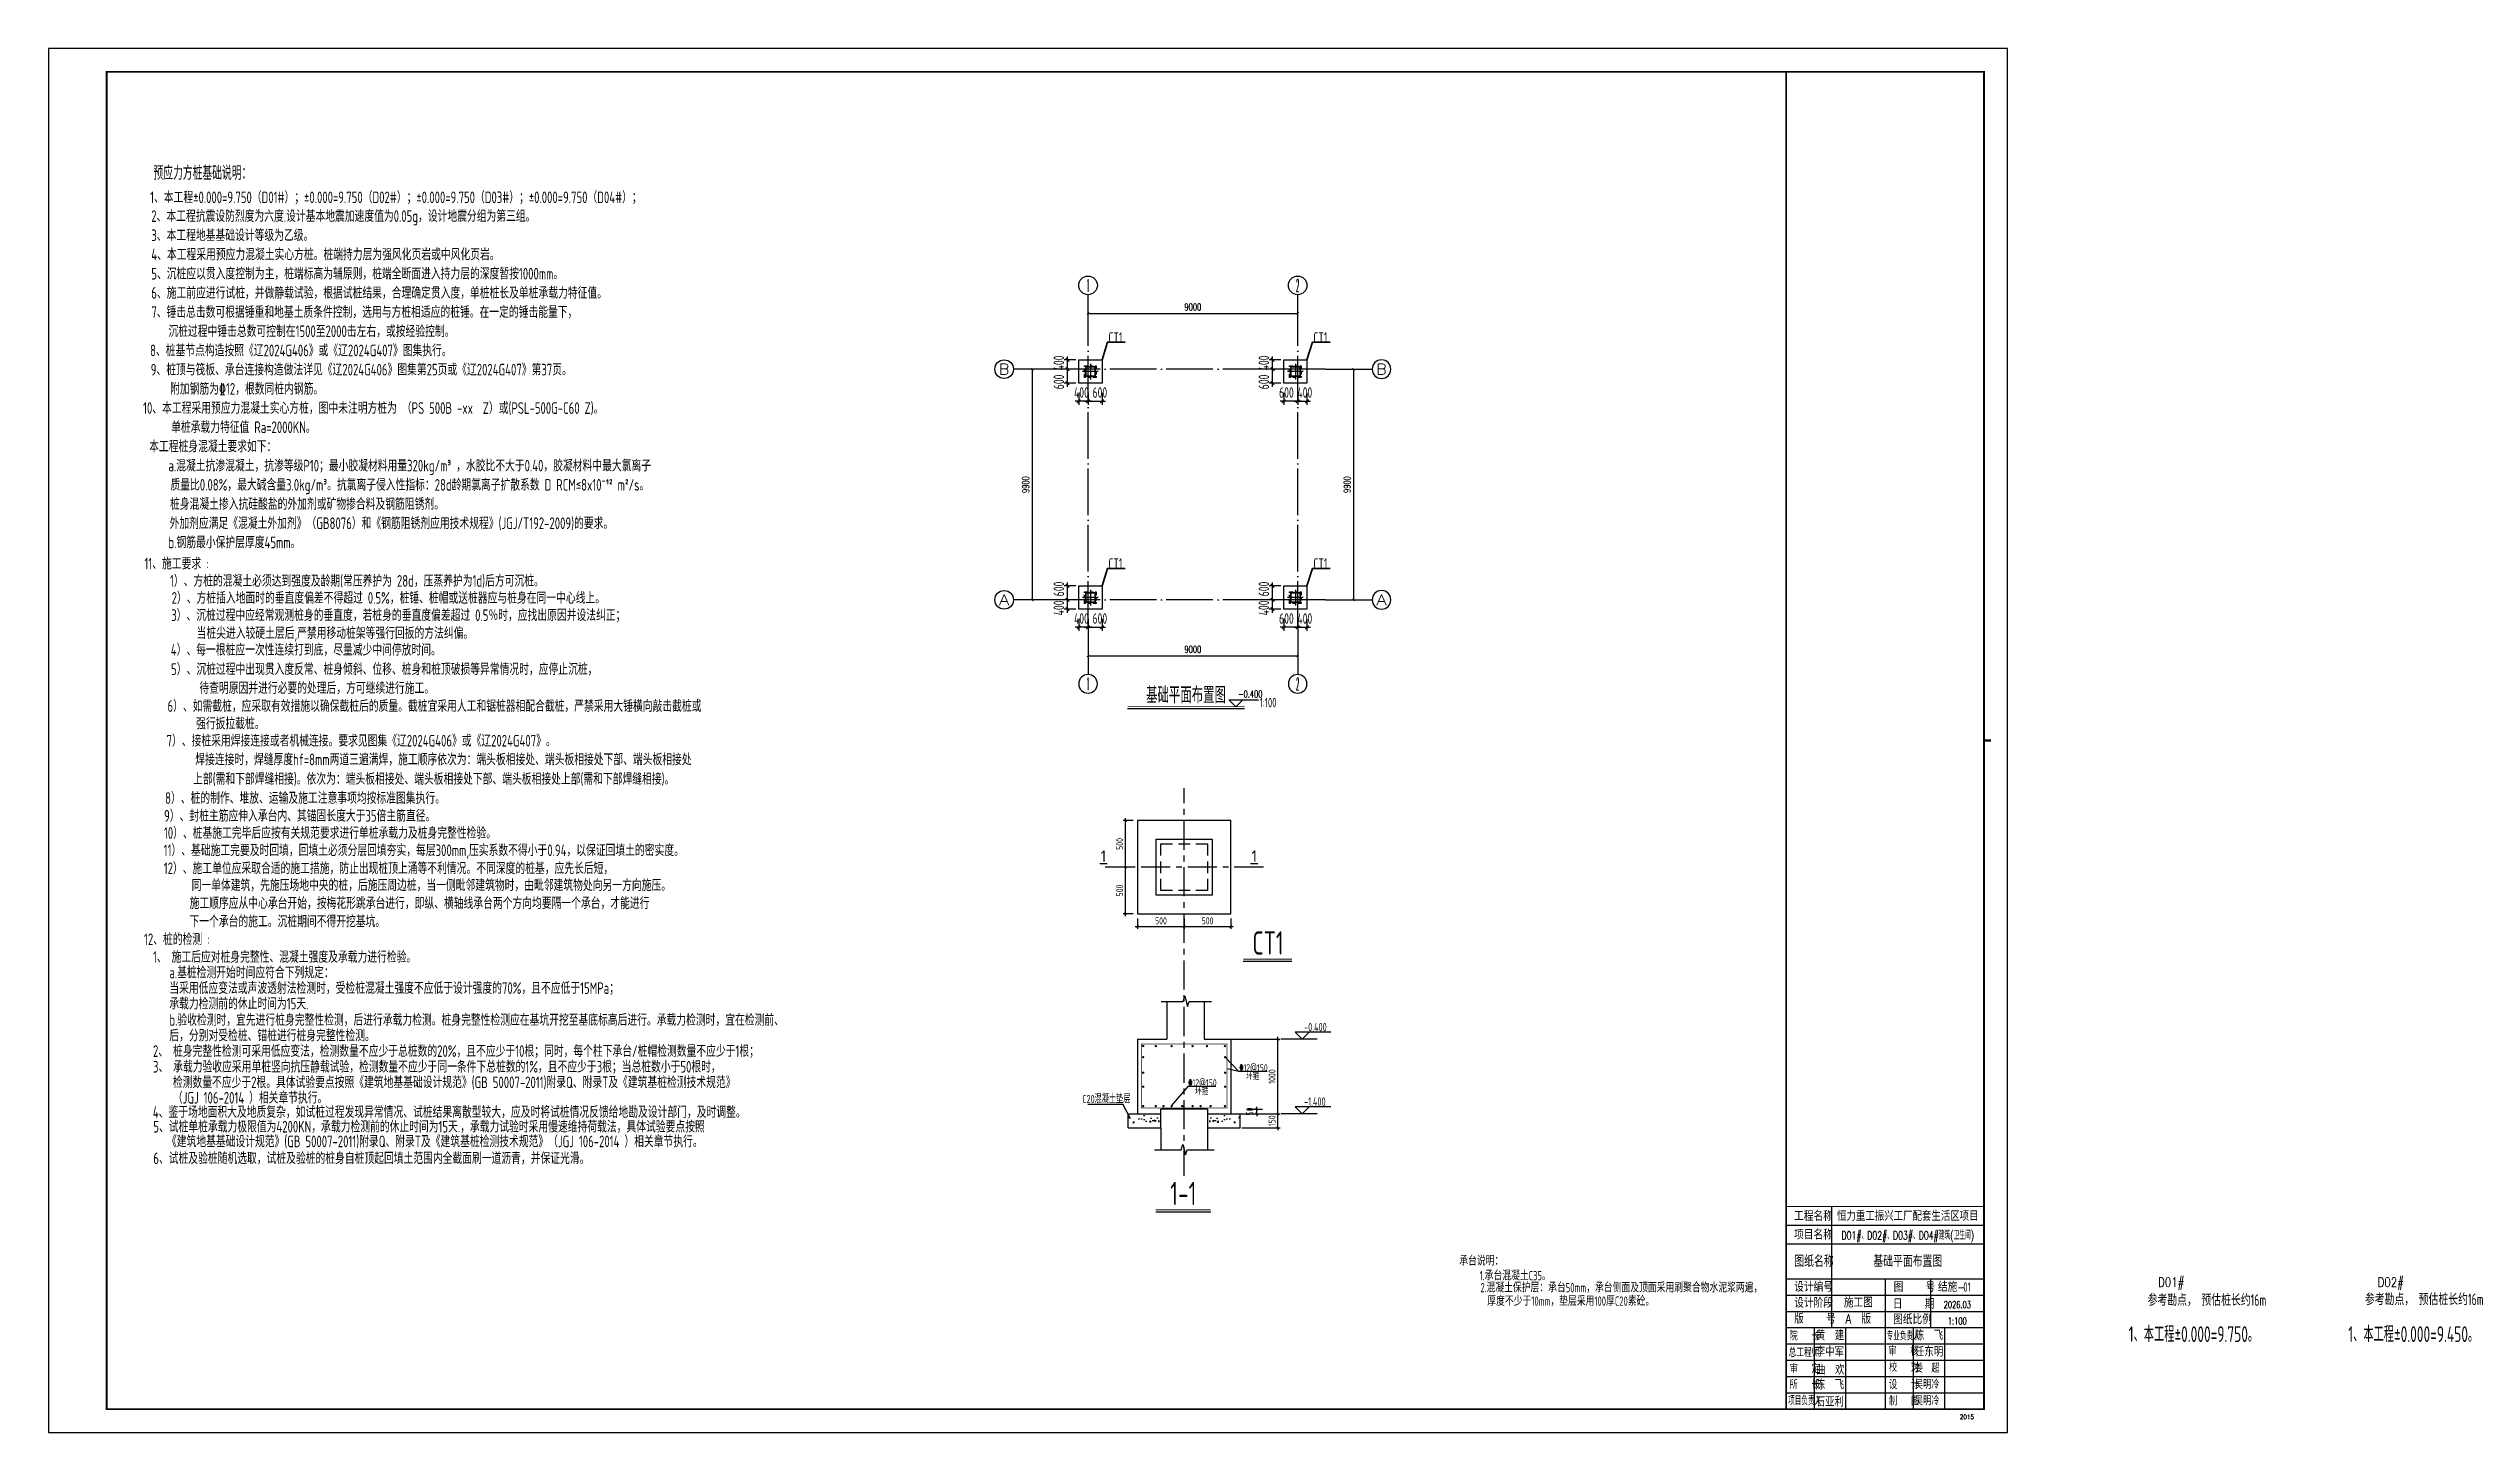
# Model space of a CAD drawing. Header units: millimetres. Extents: x -200227 to -56397, y -1079909 to -961109.
# Drawn here: x -179227 to -75200, y -1020509 to -961109 of the extents above; entities that cross this region are included whole.
import ezdxf
from ezdxf.enums import TextEntityAlignment as Align

# ---------------------------------------------------------------- set-up
doc = ezdxf.new("R2010")
doc.units = ezdxf.units.MM
doc.header["$LTSCALE"] = 1000
for name, pattern in [('CENTER', [2, 1.25, -0.25, 0.25, -0.25]), ('DASHED', [0.75, 0.5, -0.25]), ('DOTE', [2.42, 2, -0.2, 0.02, -0.2])]:
    doc.linetypes.add(name, pattern=pattern)
for name, color, linetype in [('AXIS', 3, 'Continuous'), ('AXIS_DE', 253, 'CENTER'), ('AXIS_TEXT', 7, 'Continuous'), ('DIM', 3, 'Continuous'), ('DIM_ELEV', 3, 'Continuous'), ('DOTE', 8, 'DOTE'), ('PILE', 150, 'DASHED'), ('PIPE-循环', 5, 'Continuous'), ('PUB_TEXT', 7, 'Continuous'), ('TEXT', 7, 'Continuous'), ('THICK', 6, 'Continuous'), ('THIN', 7, 'Continuous'), ('图框线', 7, 'Continuous'), ('图签字体', 3, 'Continuous'), ('文字', 255, 'Continuous'), ('约束构件', 8, 'Continuous'), ('轮廓线', 5, 'Continuous'), ('钢筋', 1, 'Continuous')]:
    doc.layers.add(name, color=color, linetype=linetype)
for name, color, linetype, lineweight in [('shanchu', 3, 'Continuous', 35), ('砼柱', 2, 'Continuous', 35), ('通用_尺寸标注', 3, 'Continuous', 18)]:
    doc.layers.add(name, color=color, linetype=linetype, lineweight=lineweight)
doc.styles.add('_TCH_AXIS', font='COMPLEX', dxfattribs={"bigfont": 'GBCBIG'})
doc.styles.add('_TCH_DIM', font='SIMPLEX', dxfattribs={"bigfont": 'GBCBIG'})
doc.styles.add('_TCH_DIM_T3', font='SIMPLEX', dxfattribs={"width": 0.705882, "bigfont": 'GBCBIG'})
doc.styles.add('CJHZ', font='GBXWXT.shx', dxfattribs={"width": 0.7, "bigfont": 'GBHZFS.shx'})
doc.styles.add('COMPLEX', font='complex.shx', dxfattribs={"bigfont": 'gbcbig.shx'})
doc.styles.add('DIM_FONT', font='tssdeng2.shx', dxfattribs={"width": 0.7, "bigfont": 'tssdchn.shx'})
doc.styles.add('HZTXT_50', font='tssdeng2.shx', dxfattribs={"width": 0.7, "bigfont": 'hztxt.shx'})
doc.styles.add('TSSD_Dimension', font='tssdeng.shx', dxfattribs={"width": 0.7, "bigfont": 'hztxt.shx'})
doc.styles.add('TSSD_Norm', font='tssdeng.shx', dxfattribs={"bigfont": 'hztxt.shx'})
doc.styles.add('TSSD_Rein', font='tssdeng.shx', dxfattribs={"width": 0.7, "bigfont": 'hztxt.shx'})
doc.styles.add('zhf9002', font='romans.shx', dxfattribs={"width": 0.8, "bigfont": 'hztxt.shx'})
doc.dimstyles.new('_TCH_ARCH&&100', dxfattribs={"dimtxt": 297.5, "dimasz": 100, "dimexe": 250, "dimexo": 300, "dimgap": 126.25, "dimtad": 1, "dimdec": 0, "dimzin": 0, "dimdsep": 46, "dimtxsty": '_TCH_DIM_T3', "dimblk": 'ARCHTICK', "dimcen": 0.09, "dimclrt": 7, "dimazin": 2, "dimtfac": 1, "dimtdec": 0, "dimtix": 1, "dimtmove": 2, "dimatfit": 3, "dimfxl": 1, "dimtolj": 1, "dimtzin": 0, "dimarcsym": 0})
doc.dimstyles.new('DIMN$0', dxfattribs={"dimtxt": 262, "dimasz": 100, "dimexe": 50, "dimexo": 50, "dimgap": 100, "dimtad": 1, "dimdec": 0, "dimzin": 0, "dimdsep": 46, "dimtxsty": 'CJHZ', "dimblk": 'ARCHTICK', "dimcen": 0.09, "dimdle": 100, "dimclre": 3, "dimclrt": 3, "dimazin": 2, "dimtfac": 1, "dimtdec": 0, "dimtix": 1, "dimtmove": 2, "dimatfit": 3, "dimldrblk": 'ARCHTICK', "dimfxl": 1, "dimtolj": 1, "dimtzin": 0, "dimarcsym": 0})
doc.dimstyles.new('TSSD_150_150', dxfattribs={"dimtxt": 450, "dimasz": 150, "dimexe": 150, "dimexo": 375, "dimgap": 150, "dimtad": 1, "dimdec": 0, "dimzin": 0, "dimdsep": 46, "dimtxsty": 'TSSD_Dimension', "dimblk": 'ARCHTICK', "dimcen": 0, "dimdle": 150, "dimclrt": 7, "dimadec": 0, "dimazin": 0, "dimtfac": 1, "dimtdec": 0, "dimtix": 1, "dimtmove": 2, "dimatfit": 3, "dimfxl": 1, "dimtolj": 1, "dimtzin": 0, "dimarcsym": 0})
doc.dimstyles.new('TSSD_25_100', dxfattribs={"dimtxt": 300, "dimasz": 100, "dimexe": 100, "dimexo": 200, "dimgap": 100, "dimtad": 1, "dimdec": 0, "dimlfac": 0.25, "dimzin": 0, "dimdsep": 46, "dimtxsty": 'TSSD_Dimension', "dimblk": 'ARCHTICK', "dimblk1": 'ARCHTICK', "dimblk2": 'ARCHTICK', "dimcen": 0, "dimdle": 100, "dimclrt": 7, "dimadec": 0, "dimazin": 0, "dimtfac": 1, "dimtdec": 0, "dimtix": 1, "dimtmove": 2, "dimatfit": 3, "dimfxl": 1, "dimtolj": 1, "dimtzin": 0, "dimarcsym": 0})

msp = doc.modelspace()

# ---------------------------------------------------------------- texts
at = {"color": 7, "style": 'TSSD_Dimension', "width": 0.7}
for s, p in [('CT1', (-126867.7, -999996)), ('1-1', (-130506.8, -1010749.9))]:
    msp.add_text(s, height=1000, dxfattribs=at).set_placement(p, align=Align.CENTER)
for s, height, style, width, p in [('%%13212@150', 300, 'TSSD_Dimension', 0.7, (-128102.7, -1005001.6)), ('%%13212@150', 300, 'TSSD_Dimension', 0.7, (-130294.4, -1005647.3)), ('环箍', 300, 'TSSD_Dimension', 0.7, (-129999.6, -1006008.6)), ('环箍', 300, 'TSSD_Dimension', 0.7, (-127807.9, -1005362.9)), ('C20混凝土垫层', 350, 'TSSD_Rein', 0.65, (-134841.9, -1006371.5)), ('2.混凝土保护层：承台50mm，承台侧面及顶面采用刷聚合物水泥浆两遍，', 400, 'TSSD_Rein', 0.7, (-117750.6, -1014491)), ('厚度不少于10mm，垫层采用100厚C20素砼。', 400, 'TSSD_Rein', 0.7, (-117456.4, -1015068.4))]:
    msp.add_text(s, height=height, dxfattribs=dict(style=style, width=width)).set_placement(p)
at = {"style": 'TSSD_Rein', "width": 0.7}
for s, p in [('承台说明：', (-118657.9, -1013141.2)), ('1.承台混凝土C35。', (-117781.6, -1013775.5))]:
    msp.add_text(s, height=400, dxfattribs=at).set_placement(p, align=Align.MIDDLE_LEFT)
at = {"layer": 'PUB_TEXT', "style": '_TCH_DIM', "width": 0.705882}
msp.add_text('-0.400', height=297.5, dxfattribs=at).set_placement((-128152.2, -988957.7))
at = {"layer": 'TEXT', "linetype": 'Continuous', "style": 'TSSD_Rein', "width": 0.7}
msp.add_text('预应力方桩基础说明：', height=600, dxfattribs=at).set_placement((-174719.2, -966451.5), align=Align.MIDDLE_LEFT)
at = {"layer": 'TEXT', "color": 2, "style": 'TSSD_Rein', "width": 0.7}
msp.add_text('1、本工程%%p0.000=9.750（D01#）；±0.000=9.750（D02#）；±0.000=9.750（D03#）；±0.000=9.750（D04#）；', height=500, dxfattribs=at).set_placement((-174861.2, -967747.1))
at = {"layer": 'TEXT', "color": 2, "linetype": 'Continuous', "ltscale": 99, "style": 'TSSD_Rein', "width": 0.7}
for s, p in [('2、本工程抗震设防烈度为六度.设计基本地震加速度值为0.05g，设计地震分组为第三组。', (-174812.2, -968552.3)), ('4、本工程采用预应力混凝土实心方桩。桩端持力层为强风化页岩或中风化页岩。', (-174812.2, -970200)), ('5、沉桩应以贯入度控制为主，桩端标高为辅原则，桩端全断面进入持力层的深度暂按1000mm。', (-174812.2, -971023.9)), ('10、本工程采用预应力混凝土实心方桩，图中未注明方桩为 （PS 500B -xx  Z）或(PSL-500G-C60 Z)。 ', (-175164.3, -976790.8)), ('  单桩承载力特征值 Ra=2000KN。', (-174386.7, -977614.6)), ('本工程桩身混凝土要求如下：', (-174902.6, -978438.5)), ('   a.混凝土抗渗混凝土，抗渗等级P10；最小胶凝材料用量320kg/m\x8c3\x8d ，水胶比不大于0.40，胶凝材料中最大氯离子', (-174712.2, -979262.3)), ('质量比0.08%%%，最大碱含量3.0kg/m\x8c3\x8d。抗氯离子侵入性指标：28d龄期氯离子扩散系数 D RCM≤8x10\x8c-12\x8d m\x8c2\x8d/s。', (-173988.9, -980086.2)), ('桩身混凝土掺入抗硅酸盐的外加剂或矿物掺合料及钢筋阻锈剂。', (-174008.1, -980910)), ('   b.钢筋最小保护层厚度45mm。', (-174712.2, -982557.7)), ('外加剂应满足《混凝土外加剂》（GB8076）和《钢筋阻锈剂应用技术规程》(JGJ/T192-2009)的要求。', (-174027.4, -981733.9))]:
    msp.add_text(s, height=500, dxfattribs=at).set_placement(p)
at = {"layer": 'TEXT', "linetype": 'Continuous', "ltscale": 99, "style": 'TSSD_Rein'}
for s, height, width, p in [('3、本工程地基基础设计等级为乙级。', 500, 0.7, (-174812.2, -969376.2)), ('6、施工前应进行试桩，并做静载试验，根据试桩结果，合理确定贯入度，单桩桩长及单桩承载力特征值。', 500, 0.7, (-174812.2, -971847.7)), ('7、锤击总击数可根据锤重和地基土质条件控制，选用与方桩相适应的桩锤。在一定的锤击能量下，', 500, 0.7, (-174812.2, -972671.6)), ('  沉桩过程中锤击总数可控制在1500至2000击左右，或按经验控制。', 500, 0.7, (-174504.1, -973495.4)), ('8、桩基节点构造按照《辽2024G406》或《辽2024G407》图集执行。', 500, 0.7, (-174863.4, -974319.3)), ('9、桩顶与筏板、承台连接构造做法详见《辽2024G406》图集第25页或《辽2024G407》第37页。', 500, 0.7, (-174836.9, -975143.1)), ('附加钢筋为\x8412，根数同桩内钢筋。', 500, 0.7, (-174007.5, -975966.9)), ('11、施工要求 :', 500, 0.7, (-175106.4, -983468.2)), ('1）、方桩的混凝土必须达到强度及龄期(常压养护为 28d，压蒸养护为1d)后方可沉桩。', 500, 0.7, (-174011.4, -984208.7)), ('3）、沉桩过程中应经常观测桩身的垂直度，若桩身的垂直度偏差超过 0.5％时，应找出原因并设法纠正；', 500, 0.7, (-173956.3, -985682.2)), ('2）、方桩插入地面时的垂直度偏差不得超过 0.5%%%，桩锤、桩帽或送桩器应与桩身在同一中心线上。', 500, 0.7, (-173937.4, -984940.6)), ('当桩尖进入较硬土层后,严禁用移动桩架等强行回扳的方法纠偏。', 500, 0.7, (-172866.1, -986449.7)), ('4）、每一根桩应一次性连续打到底，尽量减少中间停放时间。', 500, 0.7, (-173972.9, -987167)), ('5）、沉桩过程中出现贯入度反常、桩身倾斜、位移、桩身和桩顶破损等异常情况时，应停止沉桩，', 500, 0.7, (-173962.1, -987998.7)), ('待查明原因并进行必要的处理后，方可继续进行施工。', 500, 0.7, (-172748.7, -988809.7)), ('6）、如需截桩，应采取有效措施以确保截桩后的质量。截桩宜采用人工和锯桩器相配合截桩，严禁采用大锤横向敲击截桩或', 500, 0.7, (-174115.6, -989580.5)), ('强行扳拉截桩。', 500, 0.7, (-172891.1, -990330.8)), ('7）、接桩采用焊接连接或者机械连接。要求见图集《辽2024G406》或《辽2024G407》。', 500, 0.7, (-174156.9, -991068.6)), ('焊接连接时，焊缝厚度h\x8ef\x8f=8mm两道三遍满焊，施工顺序依次为：端头板相接处、端头板相接处下部、端头板相接处', 500, 0.7, (-172923, -991872.6)), ('上部(需和下部焊缝相接)。依次为：端头板相接处、端头板相接处下部、端头板相接处上部(需和下部焊缝相接)。', 500, 0.7, (-173016.3, -992708.8)), ('8）、桩的制作、堆放、运输及施工注意事项均按标准图集执行。', 500, 0.7, (-174218.7, -993529.5)), ('10）、桩基施工完毕后应按有关规范要求进行单桩承载力及桩身完整性检验。', 500, 0.7, (-174270, -995028)), ('9）、封桩主筋应伸入承台内、其锚固长度大于35倍主筋直径。', 500, 0.7, (-174264.3, -994291)), ('11）、基础施工完要及时回填，回填土必须分层回填夯实，每层300mm,压实系数不得小于0.94，以保证回填土的密实度。', 500, 0.7, (-174280.4, -995770.4)), ('12）、施工单位应采取合适的施工措施，防止出现桩顶上涌等不利情况。不同深度的桩基，应先长后短，', 500, 0.7, (-174277, -996543.7)), ('    施工顺序应从中心承台开始，按梅花形跳承台进行，即纵、横轴线承台两个方向均要隔一个承台，才能进行', 500, 0.7, (-174017.2, -998041.3)), ('    同一单体建筑，先施压场地中央的桩，后施压周边桩，当一侧毗邻建筑物时，由毗邻建筑物处向另一方向施压。', 500, 0.7, (-173931.1, -997269.9)), ('    下一个承台的施工。沉桩期间不得开挖基坑。', 500, 0.7, (-174021.5, -998824)), ('12、桩的检测 :', 500, 0.7, (-175124.9, -999590.9)), ('1、 施工后应对桩身完整性、混凝土强度及承载力进行检验。', 500, 0.7, (-174739.9, -1000349.2)), ('   a.基桩检测开始时间应符合下列规定：', 500, 0.7, (-174675.1, -1001017.2)), ('   当采用低应变法或声波透射法检测时，受检桩混凝土强度不应低于设计强度的70%%%，且不应低于15MPa；', 500, 0.7, (-174675.1, -1001685.1)), ('   承载力检测前的休止时间为15天.', 500, 0.7, (-174675.1, -1002353)), ('   b.验收检测时，宜先进行桩身完整性检测，后进行承载力检测。桩身完整性检测应在基坑开挖至基底标高后进行。承载力检测时，宜在检测前、', 500, 0.7, (-174675.1, -1003052.5)), ('2、 桩身完整性检测可采用低应变法，检测数量不应少于总桩数的20%%%，且不应少于10根；同时，每个柱下承台/桩帽检测数量不应少于1根；', 500, 0.7, (-174739.9, -1004388.3)), ('   后，分别对受检桩、锚桩进行桩身完整性检测。', 500, 0.7, (-174675.1, -1003720.4)), ('3、 承载力验收应采用单桩竖向抗压静载试验，检测数量不应少于同一条件下总桩数的1%%%，且不应少于3根；当总桩数小于50根时，', 500, 0.7, (-174739.9, -1005061.3)), ('   检测数量不应少于2根。具体试验要点按照《建筑地基基础设计规范》(GB 50007-2011)附录Q、附录T及《建筑基桩检测技术规范》', 500, 0.7, (-174523, -1005729.2)), ('   （JGJ 106-2014 ）相关章节执行。', 500, 0.7, (-174523, -1006392.1)), ('4、鉴于场地面积大及地质复杂，如试桩过程发现异常情况、试桩结果离散型较大，应及时将试桩情况反馈给地勘及设计部门，及时调整。', 500, 0.7, (-174745.3, -1007005.3)), ('5、试桩单桩承载力极限值为4200KN，承载力检测前的休止时间为15天.，承载力试验时采用慢速维持荷载法，具体试验要点按照', 500, 0.7, (-174725, -1007633.5)), ('《建筑地基基础设计规范》(GB 50007-2011)附录Q、附录T及《建筑基桩检测技术规范》（JGJ 106-2014 ）相关章节执行。', 500, 0.7, (-174140, -1008265.2)), ('6、试桩及验桩随机选取，试桩及验桩的桩身自桩顶起回填土范围内全截面刷一道沥青，并保证光滑。', 500, 0.7, (-174725, -1008987.8)), ('1、本工程%%P0.000=9.750。', 675, 0.65, (-89919.3, -1016624.6)), ('1、本工程%%P0.000=9.450。', 675, 0.65, (-80494, -1016624.6))]:
    msp.add_text(s, height=height, dxfattribs=dict(at, width=width)).set_placement(p)
at = {"layer": 'TEXT', "style": 'HZTXT_50', "width": 0.7}
msp.add_text('基础平面布置图', height=700, dxfattribs=at).set_placement((-130389.8, -989207.8), align=Align.CENTER)
msp.add_text('1:100', height=400, dxfattribs=at).set_placement((-127226.9, -989382.7))
at = {"layer": 'TEXT', "linetype": 'Continuous', "ltscale": 99, "style": 'TSSD_Rein', "width": 0.65}
for p in [(-86559.4, -1015072.8), (-77230.4, -1015043.9)]:
    msp.add_text('参考勘点， 预估桩长约16m', height=500, dxfattribs=at).set_placement(p, align=Align.CENTER)
at = {"layer": 'THICK', "style": 'TSSD_Norm'}
for p in [(-133935.4, -996022.4), (-127462.4, -996022.4)]:
    msp.add_text('1', height=500, dxfattribs=at).set_placement(p, align=Align.CENTER)
at = {"layer": '图签字体', "style": '_TCH_DIM'}
for s, height, width, p in [('D01#、D02#、D03#、D04#建筑(卫生间)', 350, 0.7, (-99402.5, -1012223.3)), ('D01#', 400, 0.8, (-88092.9, -1014255.7)), ('D02#', 400, 0.8, (-78667.7, -1014255.7))]:
    msp.add_text(s, height=height, dxfattribs=dict(at, width=width)).set_placement(p, align=Align.CENTER)
at = {"layer": '图签字体', "color": 2, "style": 'zhf9002', "width": 0.65}
msp.add_text('基础平面布置图', height=500, dxfattribs=at).set_placement((-99402.5, -1013403.5), align=Align.CENTER)
at = {"layer": '图签字体', "color": 6, "style": 'TSSD_Dimension', "width": 0.7}
msp.add_text('01', height=400, dxfattribs=at).set_placement((-97017.4, -1014464))
at = {"layer": '文字', "color": 7, "style": 'TSSD_Dimension', "width": 0.7}
for s, p in [('-0.400', (-125319.8, -1003286.9)), ('-1.400', (-125319.8, -1006486.9))]:
    msp.add_text(s, height=360, dxfattribs=at).set_placement(p)

# ---------------------------------------------------------------- blocks, each defined once
blk = doc.blocks.new('_AXISO')
blk.add_circle((0, 0), 0.5)
at = {"color": 7, "style": 'COMPLEX', "width": 1.041667}
blk.add_attdef('A', text='', height=0.56, dxfattribs=at).set_placement((-0.25, -0.28), (0.25, -0.28), align=Align.FIT)
blk = doc.blocks.new('_ArchTick')
at = {"color": 0, "const_width": 0.35}
blk.add_lwpolyline([(-0.5, -0.5), (0.5, 0.5)], dxfattribs=at)
blk = doc.blocks.new('*D65')
at = {"layer": 'AXIS', "color": 0, "lineweight": -2, "transparency": 16777216}
for p, q in [((-134596, -973676), (-134596, -972226)), ((-134596, -972476), (-125596, -972476)), ((-125596, -973676), (-125596, -972226))]:
    blk.add_line(p, q, dxfattribs=at)
at = {"layer": 'Defpoints', "color": 0, "transparency": 16777216}
for p in [(-125596, -972476), (-134596, -973976), (-125596, -973976)]:
    blk.add_point(p, dxfattribs=at)
at = {"layer": 'AXIS', "color": 0, "lineweight": -2, "transparency": 16777216, "xscale": 100, "yscale": 100, "zscale": 100, "rotation": 180}
blk.add_blockref('_ArchTick', (-134596, -972476), dxfattribs=at)
at = {"layer": 'AXIS', "color": 0, "lineweight": -2, "transparency": 16777216, "xscale": 100, "yscale": 100, "zscale": 100}
blk.add_blockref('_ArchTick', (-125596, -972476), dxfattribs=at)
at = {"layer": 'AXIS', "color": 7, "transparency": 16777216, "insert": (-130096, -972201), "char_height": 297.5, "attachment_point": 5, "style": '_TCH_DIM_T3'}
blk.add_mtext('\\A1;9000', dxfattribs=at)
blk = doc.blocks.new('*D66')
at = {"layer": 'AXIS', "color": 0, "lineweight": -2, "transparency": 16777216}
for p, q in [((-134596, -985976), (-134596, -987426)), ((-125596, -985976), (-125596, -987426)), ((-134596, -987176), (-125596, -987176))]:
    blk.add_line(p, q, dxfattribs=at)
at = {"layer": 'Defpoints', "color": 0, "transparency": 16777216}
for p in [(-134596, -985676), (-125596, -985676), (-125596, -987176)]:
    blk.add_point(p, dxfattribs=at)
at = {"layer": 'AXIS', "color": 0, "lineweight": -2, "transparency": 16777216, "xscale": 100, "yscale": 100, "zscale": 100, "rotation": 180}
blk.add_blockref('_ArchTick', (-134596, -987176), dxfattribs=at)
at = {"layer": 'AXIS', "color": 0, "lineweight": -2, "transparency": 16777216, "xscale": 100, "yscale": 100, "zscale": 100}
blk.add_blockref('_ArchTick', (-125596, -987176), dxfattribs=at)
at = {"layer": 'AXIS', "color": 7, "transparency": 16777216, "insert": (-130096, -986901), "char_height": 297.5, "attachment_point": 5, "style": '_TCH_DIM_T3'}
blk.add_mtext('\\A1;9000', dxfattribs=at)
blk = doc.blocks.new('*D67')
at = {"layer": 'AXIS', "color": 0, "lineweight": -2, "transparency": 16777216}
for p, q in [((-135796, -974876), (-137246, -974876)), ((-136996, -974876), (-136996, -984776)), ((-135796, -984776), (-137246, -984776))]:
    blk.add_line(p, q, dxfattribs=at)
at = {"layer": 'Defpoints', "color": 0, "transparency": 16777216}
for p in [(-135496, -974876), (-136996, -984776), (-135496, -984776)]:
    blk.add_point(p, dxfattribs=at)
at = {"layer": 'AXIS', "color": 0, "lineweight": -2, "transparency": 16777216, "xscale": 100, "yscale": 100, "zscale": 100}
for p, rotation in [((-136996, -974876), 90), ((-136996, -984776), 270)]:
    blk.add_blockref('_ArchTick', p, dxfattribs=dict(at, rotation=rotation))
at = {"layer": 'AXIS', "color": 7, "transparency": 16777216, "insert": (-137271, -979826), "char_height": 297.5, "attachment_point": 5, "rotation": 90, "style": '_TCH_DIM_T3'}
blk.add_mtext('\\A1;9900', dxfattribs=at)
blk = doc.blocks.new('*D68')
at = {"layer": 'AXIS', "color": 0, "lineweight": -2, "transparency": 16777216}
for p, q in [((-124397, -974876), (-122947, -974876)), ((-123197, -974876), (-123197, -984776)), ((-124397, -984776), (-122947, -984776))]:
    blk.add_line(p, q, dxfattribs=at)
at = {"layer": 'Defpoints', "color": 0, "transparency": 16777216}
for p in [(-124697, -974876), (-124697, -984776), (-123197, -984776)]:
    blk.add_point(p, dxfattribs=at)
at = {"layer": 'AXIS', "color": 0, "lineweight": -2, "transparency": 16777216, "xscale": 100, "yscale": 100, "zscale": 100}
for p, rotation in [((-123197, -974876), 90), ((-123197, -984776), 270)]:
    blk.add_blockref('_ArchTick', p, dxfattribs=dict(at, rotation=rotation))
at = {"layer": 'AXIS', "color": 7, "transparency": 16777216, "insert": (-123472, -979826), "char_height": 297.5, "attachment_point": 5, "rotation": 90, "style": '_TCH_DIM_T3'}
blk.add_mtext('\\A1;9900', dxfattribs=at)
blk = doc.blocks.new('恒力重工外协人员配套宿舍项目图签')
at = {"const_width": 100}
blk.add_lwpolyline([(0, 28700), (300, 28700)], dxfattribs=at)
at = {"layer": '图框线'}
for p, q in [((-6550, 8700), (-6550, 3500)), ((-8500, 7900), (0, 7900)), ((-8500, 7100), (0, 7100)), ((-8500, 5600), (0, 5600)), ((-4250, 5600), (-4250, 0)), ((-2300, 5600), (-2300, 3500)), ((-8500, 4900), (0, 4900)), ((-8500, 4200), (0, 4200)), ((-7300, 3500), (-7300, 0)), ((-5950, 3500), (-5950, 0)), ((-3050, 3500), (-3050, 0)), ((-1700, 3500), (-1700, 0)), ((-8500, 2800), (0, 2800)), ((-8500, 2100), (0, 2100)), ((-8500, 1400), (0, 1400)), ((-8500, 700), (0, 700))]:
    blk.add_line(p, q, dxfattribs=at)
at = {"layer": '图框线', "const_width": 50}
for points in [[(-8500, 8700), (0, 8700)], [(-8500, 3500), (0, 3500)]]:
    blk.add_lwpolyline(points, dxfattribs=at)
at = {"layer": '图签字体', "style": 'zhf9002'}
for s, height, width, p in [('工程名称', 400, 0.8, (-8158, 8086)), ('项目名称', 400, 0.8, (-8158, 7286)), ('图纸名称', 500, 0.65, (-8149, 6105)), ('设计编号', 400, 0.8, (-8151, 5043)), ('图    号', 400, 0.8, (-3882, 5038)), ('结施-', 400, 0.8, (-1982, 5042)), ('设计阶段', 400, 0.8, (-8151, 4359)), ('日    期', 400, 0.8, (-3916, 4317)), ('院   长', 350, 0.75, (-8350, 2958)), ('版    号', 400, 0.8, (-8152, 3677)), ('专业负责人', 350, 0.6, (-4184, 2960)), ('图纸比例', 400, 0.8, (-3906, 3652)), ('总工程师', 350, 0.7, (-8391, 2247)), ('审   核', 350, 0.75, (-4108, 2306)), ('所   长', 350, 0.75, (-8355, 866)), ('审   定', 350, 0.75, (-8347, 1553)), ('校   对', 350, 0.75, (-4083, 1613)), ('设   计', 350, 0.75, (-4083, 871)), ('项目负责人', 350, 0.6, (-8412, 181)), ('制   图', 350, 0.75, (-4083, 163))]:
    blk.add_text(s, height=height, dxfattribs=dict(at, width=width)).set_placement(p)
for s, height, width, p in [('恒力重工振兴工厂配套生活区项目', 400, 0.75, (-3275, 8086)), ('施工图', 400, 0.8, (-5400, 4373)), ('2026.03', 300, 0.7, (-1150, 4342)), ('A  版', 400, 0.8, (-5400, 3673)), ('1:100', 300, 0.7, (-1150, 3642)), ('2015', 200, 0.8, (-737, -428))]:
    blk.add_text(s, height=height, dxfattribs=dict(at, width=width)).set_placement(p, align=Align.CENTER)
at = {"layer": '图签字体', "color": 2, "style": 'zhf9002', "width": 0.75}
for s, height, p in [('黄  建', 400, (-6612, 2963)), ('陈  飞', 400, (-2362, 2963)), ('李中军', 400, (-6621, 2263)), ('任东明', 400, (-2362, 2263)), ('陈  飞', 400, (-6621, 846)), ('曲  欢', 400, (-6602, 1486)), ('姜  超', 350, (-2445, 1576)), ('吴明冷', 350, (-2445, 876)), ('石亚利', 400, (-6623, 116)), ('吴明冷', 350, (-2445, 176))]:
    blk.add_text(s, height=height, dxfattribs=at).set_placement(p, align=Align.CENTER)
blk = doc.blocks.new('图框1')
at = {"layer": '图框线'}
blk.add_lwpolyline([(444470, -85144), (528570, -85144), (528570, -25744), (444470, -25744)], close=True, dxfattribs=at)
at = {"layer": '图框线', "const_width": 80}
blk.add_lwpolyline([(446970, -84144), (527570, -84144), (527570, -26744), (446970, -26744)], close=True, dxfattribs=at)
blk.add_lwpolyline([(446970, -84144), (527570, -84144), (527570, -26744), (446970, -26744)], close=True, dxfattribs=at)
blk.add_lwpolyline([(519070, -84144), (519070, -26744)], dxfattribs=at)
blk.add_lwpolyline([(519070, -84144), (519070, -26744)], dxfattribs=at)
at = {"layer": '轮廓线'}
blk.add_blockref('恒力重工外协人员配套宿舍项目图签', (527570, -84144), dxfattribs=at)
blk = doc.blocks.new('1桩')
at = {"color": 7}
blk.add_lwpolyline([(-2891764, -1847983), (-2890764, -1847983), (-2890764, -1848983), (-2891764, -1848983)], close=True, dxfattribs=at)
at = {"layer": 'AXIS_DE'}
for p, q in [((-2890924, -1848483), (-2891604, -1848483)), ((-2891264, -1848143), (-2891264, -1848823))]:
    blk.add_line(p, q, dxfattribs=at)
at = {"layer": 'PILE', "ltscale": 0.3}
blk.add_lwpolyline([(-2891514, -1848233), (-2891014, -1848233), (-2891014, -1848733), (-2891514, -1848733)], close=True, dxfattribs=at)
at = {"layer": 'shanchu', "color": 3}
blk.add_lwpolyline([(-2890764, -1847983), (-2890533, -1847227), (-2889769, -1847227)], dxfattribs=at)
at = {"layer": 'shanchu', "color": 3, "lineweight": 0, "style": 'TSSD_Dimension', "width": 0.7}
blk.add_text('CT1', height=450, dxfattribs=at).set_placement((-2890189, -1846794), align=Align.TOP_CENTER)
blk = doc.blocks.new('*D69')
at = {"layer": 'AXIS', "color": 0, "lineweight": -2, "transparency": 16777216}
for p, q in [((-135121, -974476), (-135626, -974476)), ((-135476, -975026), (-135476, -974326)), ((-135121, -974876), (-135626, -974876))]:
    blk.add_line(p, q, dxfattribs=at)
at = {"layer": 'Defpoints', "color": 0, "transparency": 16777216}
for p in [(-135476, -974476), (-134746, -974476), (-134746, -974876)]:
    blk.add_point(p, dxfattribs=at)
at = {"layer": 'AXIS', "color": 0, "lineweight": -2, "transparency": 16777216, "xscale": 150, "yscale": 150, "zscale": 150}
for p, rotation in [((-135476, -974476), 90), ((-135476, -974876), 270)]:
    blk.add_blockref('_ArchTick', p, dxfattribs=dict(at, rotation=rotation))
at = {"layer": 'AXIS', "color": 7, "transparency": 16777216, "insert": (-135851, -974605), "char_height": 450, "attachment_point": 5, "rotation": 90, "style": 'TSSD_Dimension'}
blk.add_mtext('\\A1;400', dxfattribs=at)
blk = doc.blocks.new('*D70')
at = {"layer": 'AXIS', "color": 0, "lineweight": -2, "transparency": 16777216}
for p, q in [((-135476, -975626), (-135476, -974726)), ((-135121, -974876), (-135626, -974876)), ((-135121, -975476), (-135626, -975476))]:
    blk.add_line(p, q, dxfattribs=at)
at = {"layer": 'Defpoints', "color": 0, "transparency": 16777216}
for p in [(-135476, -974876), (-134746, -974876), (-134746, -975476)]:
    blk.add_point(p, dxfattribs=at)
at = {"layer": 'AXIS', "color": 0, "lineweight": -2, "transparency": 16777216, "xscale": 150, "yscale": 150, "zscale": 150}
for p, rotation in [((-135476, -974876), 90), ((-135476, -975476), 270)]:
    blk.add_blockref('_ArchTick', p, dxfattribs=dict(at, rotation=rotation))
at = {"layer": 'AXIS', "color": 7, "transparency": 16777216, "insert": (-135851, -975419), "char_height": 450, "attachment_point": 5, "rotation": 90, "style": 'TSSD_Dimension'}
blk.add_mtext('\\A1;600', dxfattribs=at)
blk = doc.blocks.new('*D71')
at = {"layer": 'AXIS', "color": 0, "lineweight": -2, "transparency": 16777216}
for p, q in [((-134446, -976249), (-135146, -976249)), ((-134996, -975894), (-134996, -976399)), ((-134596, -975894), (-134596, -976399))]:
    blk.add_line(p, q, dxfattribs=at)
at = {"layer": 'Defpoints', "color": 0, "transparency": 16777216}
for p in [(-134996, -975519), (-134596, -975519), (-134996, -976249)]:
    blk.add_point(p, dxfattribs=at)
at = {"layer": 'AXIS', "color": 0, "lineweight": -2, "transparency": 16777216, "xscale": 150, "yscale": 150, "zscale": 150, "rotation": 180}
blk.add_blockref('_ArchTick', (-134996, -976249), dxfattribs=at)
at = {"layer": 'AXIS', "color": 0, "lineweight": -2, "transparency": 16777216, "xscale": 150, "yscale": 150, "zscale": 150}
blk.add_blockref('_ArchTick', (-134596, -976249), dxfattribs=at)
at = {"layer": 'AXIS', "color": 7, "transparency": 16777216, "insert": (-134879, -975874), "char_height": 450, "attachment_point": 5, "style": 'TSSD_Dimension'}
blk.add_mtext('\\A1;400', dxfattribs=at)
blk = doc.blocks.new('*D72')
at = {"layer": 'AXIS', "color": 0, "lineweight": -2, "transparency": 16777216}
for p, q in [((-134746, -976249), (-133846, -976249)), ((-134596, -975894), (-134596, -976399)), ((-133996, -975894), (-133996, -976399))]:
    blk.add_line(p, q, dxfattribs=at)
at = {"layer": 'Defpoints', "color": 0, "transparency": 16777216}
for p in [(-134596, -975519), (-133996, -975519), (-133996, -976249)]:
    blk.add_point(p, dxfattribs=at)
at = {"layer": 'AXIS', "color": 0, "lineweight": -2, "transparency": 16777216, "xscale": 150, "yscale": 150, "zscale": 150, "rotation": 180}
blk.add_blockref('_ArchTick', (-134596, -976249), dxfattribs=at)
at = {"layer": 'AXIS', "color": 0, "lineweight": -2, "transparency": 16777216, "xscale": 150, "yscale": 150, "zscale": 150}
blk.add_blockref('_ArchTick', (-133996, -976249), dxfattribs=at)
at = {"layer": 'AXIS', "color": 7, "transparency": 16777216, "insert": (-134089, -975874), "char_height": 450, "attachment_point": 5, "style": 'TSSD_Dimension'}
blk.add_mtext('\\A1;600', dxfattribs=at)
blk = doc.blocks.new('*D73')
at = {"layer": 'AXIS', "color": 0, "lineweight": -2, "transparency": 16777216}
for p, q in [((-125446, -976249), (-126346, -976249)), ((-126196, -975894), (-126196, -976399)), ((-125596, -975894), (-125596, -976399))]:
    blk.add_line(p, q, dxfattribs=at)
at = {"layer": 'Defpoints', "color": 0, "transparency": 16777216}
for p in [(-126196, -975519), (-125596, -975519), (-126196, -976249)]:
    blk.add_point(p, dxfattribs=at)
at = {"layer": 'AXIS', "color": 0, "lineweight": -2, "transparency": 16777216, "xscale": 150, "yscale": 150, "zscale": 150, "rotation": 180}
blk.add_blockref('_ArchTick', (-126196, -976249), dxfattribs=at)
at = {"layer": 'AXIS', "color": 0, "lineweight": -2, "transparency": 16777216, "xscale": 150, "yscale": 150, "zscale": 150}
blk.add_blockref('_ArchTick', (-125596, -976249), dxfattribs=at)
at = {"layer": 'AXIS', "color": 7, "transparency": 16777216, "insert": (-126079, -975874), "char_height": 450, "attachment_point": 5, "style": 'TSSD_Dimension'}
blk.add_mtext('\\A1;600', dxfattribs=at)
blk = doc.blocks.new('*D74')
at = {"layer": 'AXIS', "color": 0, "lineweight": -2, "transparency": 16777216}
for p, q in [((-125746, -976249), (-125046, -976249)), ((-125596, -975894), (-125596, -976399)), ((-125196, -975894), (-125196, -976399))]:
    blk.add_line(p, q, dxfattribs=at)
at = {"layer": 'Defpoints', "color": 0, "transparency": 16777216}
for p in [(-125596, -975519), (-125196, -975519), (-125196, -976249)]:
    blk.add_point(p, dxfattribs=at)
at = {"layer": 'AXIS', "color": 0, "lineweight": -2, "transparency": 16777216, "xscale": 150, "yscale": 150, "zscale": 150, "rotation": 180}
blk.add_blockref('_ArchTick', (-125596, -976249), dxfattribs=at)
at = {"layer": 'AXIS', "color": 0, "lineweight": -2, "transparency": 16777216, "xscale": 150, "yscale": 150, "zscale": 150}
blk.add_blockref('_ArchTick', (-125196, -976249), dxfattribs=at)
at = {"layer": 'AXIS', "color": 7, "transparency": 16777216, "insert": (-125289, -975874), "char_height": 450, "attachment_point": 5, "style": 'TSSD_Dimension'}
blk.add_mtext('\\A1;400', dxfattribs=at)
blk = doc.blocks.new('*D75')
at = {"layer": 'AXIS', "color": 0, "lineweight": -2, "transparency": 16777216}
for p, q in [((-126321, -974476), (-126826, -974476)), ((-126676, -975026), (-126676, -974326)), ((-126321, -974876), (-126826, -974876))]:
    blk.add_line(p, q, dxfattribs=at)
at = {"layer": 'Defpoints', "color": 0, "transparency": 16777216}
for p in [(-126676, -974476), (-125946, -974476), (-125946, -974876)]:
    blk.add_point(p, dxfattribs=at)
at = {"layer": 'AXIS', "color": 0, "lineweight": -2, "transparency": 16777216, "xscale": 150, "yscale": 150, "zscale": 150}
for p, rotation in [((-126676, -974476), 90), ((-126676, -974876), 270)]:
    blk.add_blockref('_ArchTick', p, dxfattribs=dict(at, rotation=rotation))
at = {"layer": 'AXIS', "color": 7, "transparency": 16777216, "insert": (-127051, -974605), "char_height": 450, "attachment_point": 5, "rotation": 90, "style": 'TSSD_Dimension'}
blk.add_mtext('\\A1;400', dxfattribs=at)
blk = doc.blocks.new('*D76')
at = {"layer": 'AXIS', "color": 0, "lineweight": -2, "transparency": 16777216}
for p, q in [((-126676, -975626), (-126676, -974726)), ((-126321, -974876), (-126826, -974876)), ((-126321, -975476), (-126826, -975476))]:
    blk.add_line(p, q, dxfattribs=at)
at = {"layer": 'Defpoints', "color": 0, "transparency": 16777216}
for p in [(-126676, -974876), (-125946, -974876), (-125946, -975476)]:
    blk.add_point(p, dxfattribs=at)
at = {"layer": 'AXIS', "color": 0, "lineweight": -2, "transparency": 16777216, "xscale": 150, "yscale": 150, "zscale": 150}
for p, rotation in [((-126676, -974876), 90), ((-126676, -975476), 270)]:
    blk.add_blockref('_ArchTick', p, dxfattribs=dict(at, rotation=rotation))
at = {"layer": 'AXIS', "color": 7, "transparency": 16777216, "insert": (-127051, -975419), "char_height": 450, "attachment_point": 5, "rotation": 90, "style": 'TSSD_Dimension'}
blk.add_mtext('\\A1;600', dxfattribs=at)
blk = doc.blocks.new('*D77')
at = {"layer": 'AXIS', "color": 0, "lineweight": -2, "transparency": 16777216}
for p, q in [((-134446, -985949), (-135146, -985949)), ((-134996, -985594), (-134996, -986099)), ((-134596, -985594), (-134596, -986099))]:
    blk.add_line(p, q, dxfattribs=at)
at = {"layer": 'Defpoints', "color": 0, "transparency": 16777216}
for p in [(-134996, -985219), (-134996, -985949), (-134596, -985219)]:
    blk.add_point(p, dxfattribs=at)
at = {"layer": 'AXIS', "color": 0, "lineweight": -2, "transparency": 16777216, "xscale": 150, "yscale": 150, "zscale": 150, "rotation": 180}
blk.add_blockref('_ArchTick', (-134996, -985949), dxfattribs=at)
at = {"layer": 'AXIS', "color": 0, "lineweight": -2, "transparency": 16777216, "xscale": 150, "yscale": 150, "zscale": 150}
blk.add_blockref('_ArchTick', (-134596, -985949), dxfattribs=at)
at = {"layer": 'AXIS', "color": 7, "transparency": 16777216, "insert": (-134879, -985574), "char_height": 450, "attachment_point": 5, "style": 'TSSD_Dimension'}
blk.add_mtext('\\A1;400', dxfattribs=at)
blk = doc.blocks.new('*D78')
at = {"layer": 'AXIS', "color": 0, "lineweight": -2, "transparency": 16777216}
for p, q in [((-134746, -985949), (-133846, -985949)), ((-134596, -985594), (-134596, -986099)), ((-133996, -985594), (-133996, -986099))]:
    blk.add_line(p, q, dxfattribs=at)
at = {"layer": 'Defpoints', "color": 0, "transparency": 16777216}
for p in [(-134596, -985219), (-133996, -985219), (-133996, -985949)]:
    blk.add_point(p, dxfattribs=at)
at = {"layer": 'AXIS', "color": 0, "lineweight": -2, "transparency": 16777216, "xscale": 150, "yscale": 150, "zscale": 150, "rotation": 180}
blk.add_blockref('_ArchTick', (-134596, -985949), dxfattribs=at)
at = {"layer": 'AXIS', "color": 0, "lineweight": -2, "transparency": 16777216, "xscale": 150, "yscale": 150, "zscale": 150}
blk.add_blockref('_ArchTick', (-133996, -985949), dxfattribs=at)
at = {"layer": 'AXIS', "color": 7, "transparency": 16777216, "insert": (-134089, -985574), "char_height": 450, "attachment_point": 5, "style": 'TSSD_Dimension'}
blk.add_mtext('\\A1;600', dxfattribs=at)
blk = doc.blocks.new('*D79')
at = {"layer": 'AXIS', "color": 0, "lineweight": -2, "transparency": 16777216}
for p, q in [((-135476, -984926), (-135476, -984026)), ((-135121, -984176), (-135626, -984176)), ((-135121, -984776), (-135626, -984776))]:
    blk.add_line(p, q, dxfattribs=at)
at = {"layer": 'Defpoints', "color": 0, "transparency": 16777216}
for p in [(-135476, -984176), (-134746, -984176), (-134746, -984776)]:
    blk.add_point(p, dxfattribs=at)
at = {"layer": 'AXIS', "color": 0, "lineweight": -2, "transparency": 16777216, "xscale": 150, "yscale": 150, "zscale": 150}
for p, rotation in [((-135476, -984176), 90), ((-135476, -984776), 270)]:
    blk.add_blockref('_ArchTick', p, dxfattribs=dict(at, rotation=rotation))
at = {"layer": 'AXIS', "color": 7, "transparency": 16777216, "insert": (-135851, -984305), "char_height": 450, "attachment_point": 5, "rotation": 90, "style": 'TSSD_Dimension'}
blk.add_mtext('\\A1;600', dxfattribs=at)
blk = doc.blocks.new('*D80')
at = {"layer": 'AXIS', "color": 0, "lineweight": -2, "transparency": 16777216}
for p, q in [((-135121, -984776), (-135626, -984776)), ((-135476, -985326), (-135476, -984626)), ((-135121, -985176), (-135626, -985176))]:
    blk.add_line(p, q, dxfattribs=at)
at = {"layer": 'Defpoints', "color": 0, "transparency": 16777216}
for p in [(-135476, -984776), (-134746, -984776), (-134746, -985176)]:
    blk.add_point(p, dxfattribs=at)
at = {"layer": 'AXIS', "color": 0, "lineweight": -2, "transparency": 16777216, "xscale": 150, "yscale": 150, "zscale": 150}
for p, rotation in [((-135476, -984776), 90), ((-135476, -985176), 270)]:
    blk.add_blockref('_ArchTick', p, dxfattribs=dict(at, rotation=rotation))
at = {"layer": 'AXIS', "color": 7, "transparency": 16777216, "insert": (-135851, -985119), "char_height": 450, "attachment_point": 5, "rotation": 90, "style": 'TSSD_Dimension'}
blk.add_mtext('\\A1;400', dxfattribs=at)
blk = doc.blocks.new('*D81')
at = {"layer": 'AXIS', "color": 0, "lineweight": -2, "transparency": 16777216}
for p, q in [((-125446, -985949), (-126346, -985949)), ((-126196, -985594), (-126196, -986099)), ((-125596, -985594), (-125596, -986099))]:
    blk.add_line(p, q, dxfattribs=at)
at = {"layer": 'Defpoints', "color": 0, "transparency": 16777216}
for p in [(-126196, -985219), (-126196, -985949), (-125596, -985219)]:
    blk.add_point(p, dxfattribs=at)
at = {"layer": 'AXIS', "color": 0, "lineweight": -2, "transparency": 16777216, "xscale": 150, "yscale": 150, "zscale": 150, "rotation": 180}
blk.add_blockref('_ArchTick', (-126196, -985949), dxfattribs=at)
at = {"layer": 'AXIS', "color": 0, "lineweight": -2, "transparency": 16777216, "xscale": 150, "yscale": 150, "zscale": 150}
blk.add_blockref('_ArchTick', (-125596, -985949), dxfattribs=at)
at = {"layer": 'AXIS', "color": 7, "transparency": 16777216, "insert": (-126079, -985574), "char_height": 450, "attachment_point": 5, "style": 'TSSD_Dimension'}
blk.add_mtext('\\A1;600', dxfattribs=at)
blk = doc.blocks.new('*D82')
at = {"layer": 'AXIS', "color": 0, "lineweight": -2, "transparency": 16777216}
for p, q in [((-125746, -985949), (-125046, -985949)), ((-125596, -985594), (-125596, -986099)), ((-125196, -985594), (-125196, -986099))]:
    blk.add_line(p, q, dxfattribs=at)
at = {"layer": 'Defpoints', "color": 0, "transparency": 16777216}
for p in [(-125596, -985219), (-125196, -985219), (-125196, -985949)]:
    blk.add_point(p, dxfattribs=at)
at = {"layer": 'AXIS', "color": 0, "lineweight": -2, "transparency": 16777216, "xscale": 150, "yscale": 150, "zscale": 150, "rotation": 180}
blk.add_blockref('_ArchTick', (-125596, -985949), dxfattribs=at)
at = {"layer": 'AXIS', "color": 0, "lineweight": -2, "transparency": 16777216, "xscale": 150, "yscale": 150, "zscale": 150}
blk.add_blockref('_ArchTick', (-125196, -985949), dxfattribs=at)
at = {"layer": 'AXIS', "color": 7, "transparency": 16777216, "insert": (-125289, -985574), "char_height": 450, "attachment_point": 5, "style": 'TSSD_Dimension'}
blk.add_mtext('\\A1;400', dxfattribs=at)
blk = doc.blocks.new('*D83')
at = {"layer": 'AXIS', "color": 0, "lineweight": -2, "transparency": 16777216}
for p, q in [((-126676, -984926), (-126676, -984026)), ((-126321, -984176), (-126826, -984176)), ((-126321, -984776), (-126826, -984776))]:
    blk.add_line(p, q, dxfattribs=at)
at = {"layer": 'Defpoints', "color": 0, "transparency": 16777216}
for p in [(-126676, -984176), (-125946, -984176), (-125946, -984776)]:
    blk.add_point(p, dxfattribs=at)
at = {"layer": 'AXIS', "color": 0, "lineweight": -2, "transparency": 16777216, "xscale": 150, "yscale": 150, "zscale": 150}
for p, rotation in [((-126676, -984176), 90), ((-126676, -984776), 270)]:
    blk.add_blockref('_ArchTick', p, dxfattribs=dict(at, rotation=rotation))
at = {"layer": 'AXIS', "color": 7, "transparency": 16777216, "insert": (-127051, -984305), "char_height": 450, "attachment_point": 5, "rotation": 90, "style": 'TSSD_Dimension'}
blk.add_mtext('\\A1;600', dxfattribs=at)
blk = doc.blocks.new('*D84')
at = {"layer": 'AXIS', "color": 0, "lineweight": -2, "transparency": 16777216}
for p, q in [((-126321, -984776), (-126826, -984776)), ((-126676, -985326), (-126676, -984626)), ((-126321, -985176), (-126826, -985176))]:
    blk.add_line(p, q, dxfattribs=at)
at = {"layer": 'Defpoints', "color": 0, "transparency": 16777216}
for p in [(-126676, -984776), (-125946, -984776), (-125946, -985176)]:
    blk.add_point(p, dxfattribs=at)
at = {"layer": 'AXIS', "color": 0, "lineweight": -2, "transparency": 16777216, "xscale": 150, "yscale": 150, "zscale": 150}
for p, rotation in [((-126676, -984776), 90), ((-126676, -985176), 270)]:
    blk.add_blockref('_ArchTick', p, dxfattribs=dict(at, rotation=rotation))
at = {"layer": 'AXIS', "color": 7, "transparency": 16777216, "insert": (-127051, -985119), "char_height": 450, "attachment_point": 5, "rotation": 90, "style": 'TSSD_Dimension'}
blk.add_mtext('\\A1;400', dxfattribs=at)
blk = doc.blocks.new('*D208')
at = {"layer": 'AXIS', "color": 0, "lineweight": -2}
for p, q in [((-130466, -998448), (-130466, -998898)), ((-128466, -998448), (-128466, -998898)), ((-130566, -998798), (-128366, -998798))]:
    blk.add_line(p, q, dxfattribs=at)
at = {"layer": 'Defpoints', "color": 0}
for p in [(-130466, -998248), (-128466, -998248), (-128466, -998798)]:
    blk.add_point(p, dxfattribs=at)
at = {"layer": 'AXIS', "color": 0, "lineweight": -2, "xscale": 100, "yscale": 100, "zscale": 100, "rotation": 180}
blk.add_blockref('_ArchTick', (-130466, -998798), dxfattribs=at)
at = {"layer": 'AXIS', "color": 0, "lineweight": -2, "xscale": 100, "yscale": 100, "zscale": 100}
blk.add_blockref('_ArchTick', (-128466, -998798), dxfattribs=at)
at = {"layer": 'AXIS', "color": 7, "insert": (-129466, -998548), "char_height": 300, "attachment_point": 5, "style": 'TSSD_Dimension'}
blk.add_mtext('\\A1;500', dxfattribs=at)
blk = doc.blocks.new('*D209')
at = {"layer": 'AXIS', "color": 0, "lineweight": -2}
for p, q in [((-132666, -994248), (-133091, -994248)), ((-132991, -996348), (-132991, -994148)), ((-132666, -996248), (-133091, -996248))]:
    blk.add_line(p, q, dxfattribs=at)
at = {"layer": 'Defpoints', "color": 0}
for p in [(-132991, -994248), (-132466, -994248), (-132466, -996248)]:
    blk.add_point(p, dxfattribs=at)
at = {"layer": 'AXIS', "color": 0, "lineweight": -2, "xscale": 100, "yscale": 100, "zscale": 100}
for p, rotation in [((-132991, -994248), 90), ((-132991, -996248), 270)]:
    blk.add_blockref('_ArchTick', p, dxfattribs=dict(at, rotation=rotation))
at = {"layer": 'AXIS', "color": 7, "insert": (-133241, -995248), "char_height": 300, "attachment_point": 5, "rotation": 90, "style": 'TSSD_Dimension'}
blk.add_mtext('\\A1;500', dxfattribs=at)
blk = doc.blocks.new('*D210')
at = {"layer": 'AXIS', "color": 0, "lineweight": -2}
for p, q in [((-132666, -996248), (-133091, -996248)), ((-132991, -998348), (-132991, -996148)), ((-132666, -998248), (-133091, -998248))]:
    blk.add_line(p, q, dxfattribs=at)
at = {"layer": 'Defpoints', "color": 0}
for p in [(-132991, -996248), (-132466, -996248), (-132466, -998248)]:
    blk.add_point(p, dxfattribs=at)
at = {"layer": 'AXIS', "color": 0, "lineweight": -2, "xscale": 100, "yscale": 100, "zscale": 100}
for p, rotation in [((-132991, -996248), 90), ((-132991, -998248), 270)]:
    blk.add_blockref('_ArchTick', p, dxfattribs=dict(at, rotation=rotation))
at = {"layer": 'AXIS', "color": 7, "insert": (-133241, -997248), "char_height": 300, "attachment_point": 5, "rotation": 90, "style": 'TSSD_Dimension'}
blk.add_mtext('\\A1;500', dxfattribs=at)
blk = doc.blocks.new('*D211')
at = {"layer": 'AXIS', "color": 0, "lineweight": -2}
for p, q in [((-132466, -998448), (-132466, -998898)), ((-130466, -998448), (-130466, -998898)), ((-132566, -998798), (-130366, -998798))]:
    blk.add_line(p, q, dxfattribs=at)
at = {"layer": 'Defpoints', "color": 0}
for p in [(-132466, -998248), (-130466, -998248), (-130466, -998798)]:
    blk.add_point(p, dxfattribs=at)
at = {"layer": 'AXIS', "color": 0, "lineweight": -2, "xscale": 100, "yscale": 100, "zscale": 100, "rotation": 180}
blk.add_blockref('_ArchTick', (-132466, -998798), dxfattribs=at)
at = {"layer": 'AXIS', "color": 0, "lineweight": -2, "xscale": 100, "yscale": 100, "zscale": 100}
blk.add_blockref('_ArchTick', (-130466, -998798), dxfattribs=at)
at = {"layer": 'AXIS', "color": 7, "insert": (-131466, -998548), "char_height": 300, "attachment_point": 5, "style": 'TSSD_Dimension'}
blk.add_mtext('\\A1;500', dxfattribs=at)
blk = doc.blocks.new('*D205')
at = {"layer": 'Defpoints', "color": 0}
for p in [(-128200, -1006831), (-126447, -1006831), (-128200, -1007431)]:
    blk.add_point(p, dxfattribs=at)
at = {"layer": '通用_尺寸标注', "color": 0, "lineweight": -2}
for p, q in [((-128000, -1006831), (-126347, -1006831)), ((-126447, -1006831), (-126447, -1006731)), ((-126447, -1007431), (-126447, -1006831)), ((-128000, -1007431), (-126347, -1007431)), ((-126447, -1007431), (-126447, -1007531))]:
    blk.add_line(p, q, dxfattribs=at)
at = {"layer": '通用_尺寸标注', "color": 0, "lineweight": -2, "xscale": 100, "yscale": 100, "zscale": 100}
for p, rotation in [((-126447, -1006831), 270), ((-126447, -1007431), 90)]:
    blk.add_blockref('_ArchTick', p, dxfattribs=dict(at, rotation=rotation))
at = {"layer": '通用_尺寸标注', "color": 7, "insert": (-126697, -1007131), "char_height": 300, "attachment_point": 5, "rotation": 90, "style": 'TSSD_Dimension'}
blk.add_mtext('\\A1;150', dxfattribs=at)
blk = doc.blocks.new('*D206')
at = {"layer": 'Defpoints', "color": 0}
for p in [(-129070, -1003631), (-126447, -1003631), (-128846, -1006831)]:
    blk.add_point(p, dxfattribs=at)
at = {"layer": '通用_尺寸标注', "color": 0, "lineweight": -2}
for p, q in [((-128870, -1003631), (-126347, -1003631)), ((-126447, -1006931), (-126447, -1003531)), ((-128646, -1006831), (-126347, -1006831))]:
    blk.add_line(p, q, dxfattribs=at)
at = {"layer": '通用_尺寸标注', "color": 0, "lineweight": -2, "xscale": 100, "yscale": 100, "zscale": 100}
for p, rotation in [((-126447, -1003631), 90), ((-126447, -1006831), 270)]:
    blk.add_blockref('_ArchTick', p, dxfattribs=dict(at, rotation=rotation))
at = {"layer": '通用_尺寸标注', "color": 7, "insert": (-126697, -1005231), "char_height": 300, "attachment_point": 5, "rotation": 90, "style": 'TSSD_Dimension'}
blk.add_mtext('\\A1;1000', dxfattribs=at)
blk = doc.blocks.new('*D207')
at = {"layer": 'AXIS', "color": 0, "lineweight": -2}
for p, q in [((-127752, -1006631), (-127102, -1006631)), ((-127752, -1006831), (-127102, -1006831)), ((-127352, -1006631), (-127352, -1006531)), ((-127352, -1006831), (-127352, -1006631)), ((-127352, -1006831), (-127352, -1006931))]:
    blk.add_line(p, q, dxfattribs=at)
at = {"layer": 'Defpoints', "color": 0}
for p in [(-128052, -1006631), (-128052, -1006831), (-127352, -1006631)]:
    blk.add_point(p, dxfattribs=at)
at = {"layer": 'AXIS', "color": 0, "lineweight": -2, "xscale": 100, "yscale": 100, "zscale": 100}
for p, rotation in [((-127352, -1006631), 270), ((-127352, -1006831), 90)]:
    blk.add_blockref('_ArchTick', p, dxfattribs=dict(at, rotation=rotation))
at = {"layer": 'AXIS', "color": 7, "insert": (-127652, -1006731), "char_height": 300, "attachment_point": 5, "rotation": 90, "style": 'DIM_FONT'}
blk.add_mtext('\\A1;50', dxfattribs=at)

# ---------------------------------------------------------------- dimensions: what is measured, and where the dimension line sits
at = {"layer": 'AXIS', "color": 3}
for p1, p2, distance, picture, middle in [((-134596.5, -973976.4), (-125596.5, -973976.4), 1500, '*D65', (-130096.5, -972201.4)), ((-135496.3, -974876.4), (-135496.3, -984776.4), -1500, '*D67', (-137271.3, -979826.4)), ((-124696.6, -974876.4), (-124696.6, -984776.4), 1500, '*D68', (-123471.6, -979826.4)), ((-134596.5, -985676.4), (-125596.5, -985676.4), -1500, '*D66', (-130096.5, -986901.4))]:
    dim = msp.add_aligned_dim(p1=p1, p2=p2, distance=distance, dimstyle='_TCH_ARCH&&100', dxfattribs=at)
    dim.commit()
    dim.dimension.update_dxf_attribs({"geometry": picture, "text_midpoint": middle})
for base, p1, p2, angle, picture, middle in [((-135475.8, -974476.4), (-134746.3, -974876.4), (-134746.3, -974476.4), 90, '*D69', (-135850.8, -974604.7)), ((-135475.8, -974876.4), (-134746.3, -975476.4), (-134746.3, -974876.4), 90, '*D70', (-135850.8, -975419.4)), ((-126675.8, -974476.4), (-125946.3, -974876.4), (-125946.3, -974476.4), 90, '*D75', (-127050.8, -974604.7)), ((-126675.8, -974876.4), (-125946.3, -975476.4), (-125946.3, -974876.4), 90, '*D76', (-127050.8, -975419.4)), ((-134996.3, -976248.6), (-134596.5, -975519.1), (-134996.3, -975519.1), 180, '*D71', (-134878.6, -975873.6)), ((-126196.3, -976248.6), (-125596.5, -975519.1), (-126196.3, -975519.1), 180, '*D73', (-126078.6, -975873.6)), ((-135475.8, -984176.4), (-134746.3, -984776.4), (-134746.3, -984176.4), 90, '*D79', (-135850.8, -984304.7)), ((-126675.8, -984176.4), (-125946.3, -984776.4), (-125946.3, -984176.4), 90, '*D83', (-127050.8, -984304.7)), ((-135475.8, -984776.4), (-134746.3, -985176.4), (-134746.3, -984776.4), 90, '*D80', (-135850.8, -985119.4)), ((-126675.8, -984776.4), (-125946.3, -985176.4), (-125946.3, -984776.4), 90, '*D84', (-127050.8, -985119.4)), ((-134996.3, -985948.6), (-134596.5, -985219.1), (-134996.3, -985219.1), 180, '*D77', (-134878.6, -985573.6)), ((-126196.3, -985948.6), (-125596.5, -985219.1), (-126196.3, -985219.1), 180, '*D81', (-126078.6, -985573.6))]:
    dim = msp.add_linear_dim(base=base, p1=p1, p2=p2, angle=angle, dimstyle='TSSD_150_150', dxfattribs=at)
    dim.commit()
    dim.dimension.update_dxf_attribs({"geometry": picture, "text_midpoint": middle, "dimtype": 128})
for base, p1, p2, picture, middle in [((-133996.3, -976248.6), (-134596.5, -975519.1), (-133996.3, -975519.1), '*D72', (-134089.3, -975873.6)), ((-125196.3, -976248.6), (-125596.5, -975519.1), (-125196.3, -975519.1), '*D74', (-125289.3, -975873.6)), ((-133996.3, -985948.6), (-134596.5, -985219.1), (-133996.3, -985219.1), '*D78', (-134089.3, -985573.6)), ((-125196.3, -985948.6), (-125596.5, -985219.1), (-125196.3, -985219.1), '*D82', (-125289.3, -985573.6))]:
    dim = msp.add_linear_dim(base=base, p1=p1, p2=p2, dimstyle='TSSD_150_150', dxfattribs=at)
    dim.commit()
    dim.dimension.update_dxf_attribs({"geometry": picture, "text_midpoint": middle, "dimtype": 128})
for base, p1, p2, picture, middle in [((-132991.3, -994248.4), (-132466.5, -996248.4), (-132466.5, -994248.4), '*D209', (-133241.3, -995248.4)), ((-132991.3, -996248.4), (-132466.5, -998248.4), (-132466.5, -996248.4), '*D210', (-133241.3, -997248.4))]:
    dim = msp.add_linear_dim(base=base, p1=p1, p2=p2, angle=90, dimstyle='TSSD_25_100', dxfattribs=at)
    dim.commit()
    dim.dimension.update_dxf_attribs({"geometry": picture, "text_midpoint": middle})
for base, p1, p2, picture, middle in [((-130466.5, -998797.9), (-132466.5, -998248.4), (-130466.5, -998248.4), '*D211', (-131466.5, -998547.9)), ((-128466.5, -998797.9), (-130466.5, -998248.4), (-128466.5, -998248.4), '*D208', (-129466.5, -998547.9))]:
    dim = msp.add_linear_dim(base=base, p1=p1, p2=p2, dimstyle='TSSD_25_100', dxfattribs=at)
    dim.commit()
    dim.dimension.update_dxf_attribs({"geometry": picture, "text_midpoint": middle})
dim = msp.add_linear_dim(base=(-127351.9, -1006630.8), p1=(-128051.9, -1006830.8), p2=(-128051.9, -1006630.8), angle=90, dimstyle='DIMN$0', override={"dimtxt": 300, "dimexe": 250, "dimexo": 300, "dimgap": 150, "dimlfac": 0.25, "dimtxsty": 'DIM_FONT', "dimdle": 0, "dimclre": 0, "dimclrt": 7}, dxfattribs=at)
dim.commit()
dim.dimension.update_dxf_attribs({"geometry": '*D207', "text_midpoint": (-127651.9, -1006730.8)})
at = {"layer": '通用_尺寸标注', "color": 3}
dim = msp.add_linear_dim(base=(-126446.7, -1003630.8), p1=(-128846.1, -1006830.8), p2=(-129069.8, -1003630.8), angle=90, text='1000', dimstyle='TSSD_25_100', dxfattribs=at)
dim.commit()
dim.dimension.update_dxf_attribs({"geometry": '*D206', "text_midpoint": (-126696.7, -1005230.8)})
dim = msp.add_linear_dim(base=(-126446.7, -1006830.8), p1=(-128200, -1007430.8), p2=(-128200, -1006830.8), angle=90, dimstyle='TSSD_25_100', dxfattribs=at)
dim.commit()
dim.dimension.update_dxf_attribs({"geometry": '*D205', "text_midpoint": (-126696.7, -1007130.8)})

# ---------------------------------------------------------------- hatches: boundary and pattern name
at = {"ltscale": 0.03}
h = msp.add_hatch(dxfattribs=at)
h.set_pattern_fill('AN33C', color=256, scale=1000, style=0)
h.set_pattern_definition([(130, (6005484.36, -276342), (-717.26018, -62.752135), [75, -825]), (185, (6005484.36, -276342), (138.75133, 752.19213), [60, -660]), (79.5486, (6005424.6, -276347.26), (-578.50938, 689.43954), [63.74019, -701.14211]), (133.8158, (6005484.4, -276142), (-1067.24105, -165.51901), [112.5, -1237.5]), (83.3644, (6005395.4, -276155.8), (-934.6627, 974.11787), [95.61029, -1051.713]), (188.8158, (6005484.4, -276142), (-934.66195, 974.1186), [90, -990]), (159, (6005384.36, -276192), (-596.90705, -402.61889), [75, -825]), (214, (6005384.36, -276192), (-243.31533, 725.150045), [60, -660]), (108.5486, (6005334.6, -276225.6), (-840.22263, 322.5305), [63.74019, -701.14211]), (142.5, (6005484.36, -276342.03), (-12.159855, 332.893854), [0, -652, 0, -670, 0, -662.5]), (172.5, (6005484.36, -276342.03), (-263.069537, 394.411712), [0, -382, 0, -637, 0, -252.5]), (212.5, (6005707.36, -276342.03), (-533.822436, -22.554872), [0, -250, 0, -780, 0, -1035]), (222.5, (6005807.36, -276342.03), (-583.18617, 100.104982), [0, -325, 0, -518, 0, -735])])
h.paths.add_polyline_path([(-131466.5, -1007230.8), (-131466.5, -1006830.8), (-132866.5, -1006830.8), (-132866.5, -1007230.8)])
h = msp.add_hatch(dxfattribs=at)
h.set_pattern_fill('AN33C', color=256, scale=1000, style=0)
h.set_pattern_definition([(50, (-6266417.27, -276342), (717.26018, -62.752135), [75, -825]), (355, (-6266417.3, -276342), (-138.75133, 752.19213), [60, -660]), (100.4514, (-6266357.5, -276347.26), (578.50938, 689.43954), [63.74019, -701.14211]), (46.1842, (-6266417.3, -276142), (1067.24105, -165.51901), [112.5, -1237.5]), (96.6356, (-6266328.3, -276155.8), (934.6627, 974.11787), [95.61029, -1051.713]), (351.1842, (-6266417.3, -276142), (934.66195, 974.1186), [90, -990]), (21, (-6266317.27, -276192), (596.90705, -402.61889), [75, -825]), (326, (-6266317.3, -276192), (243.31533, 725.150045), [60, -660]), (71.4514, (-6266267.5, -276225.6), (840.22263, 322.5305), [63.74019, -701.14211]), (37.5, (-6266417.27, -276342.03), (12.159855, 332.893854), [0, -652, 0, -670, 0, -662.5]), (7.5, (-6266417.27, -276342.03), (263.069537, 394.411712), [0, -382, 0, -637, 0, -252.5]), (327.5, (-6266640.27, -276342.03), (533.822436, -22.554872), [0, -250, 0, -780, 0, -1035]), (317.5, (-6266740.27, -276342.03), (583.18617, 100.104982), [0, -325, 0, -518, 0, -735])])
h.paths.add_polyline_path([(-128066.5, -1006830.8), (-129466.5, -1006830.8), (-129466.5, -1007230.8), (-128066.5, -1007230.8)])

# ---------------------------------------------------------------- linework, layer by layer
for p, q in [((-131209.3, -1002005), (-131209.3, -1003630.8)), ((-129609.3, -1002005), (-129609.3, -1003630.8)), ((-132466.5, -1003630.8), (-132466.5, -1006830.8)), ((-132466.5, -1003630.8), (-131209.3, -1003630.8)), ((-129609.3, -1003630.8), (-128466.5, -1003630.8)), ((-128466.5, -1003630.8), (-128466.5, -1006830.8)), ((-128119.9, -1005008.6), (-128710.8, -1004400.1)), ((-130311.6, -1005654.3), (-131006.9, -1006475.2)), ((-129103.2, -1005654.3), (-130311.6, -1005654.3)), ((-126911.5, -1005008.6), (-128119.9, -1005008.6)), ((-134599.7, -1006423.6), (-133101.6, -1006423.6)), ((-132776.2, -1007052.4), (-133101.6, -1006423.6)), ((-132866.5, -1006830.8), (-131466.5, -1006830.8)), ((-132866.5, -1007430.8), (-132866.5, -1006830.8)), ((-129466.5, -1006630.8), (-131466.5, -1006630.8)), ((-131466.5, -1007430.8), (-131466.5, -1006630.8)), ((-129466.5, -1006630.8), (-129466.5, -1007430.8)), ((-129466.5, -1006830.8), (-128066.5, -1006830.8)), ((-128066.5, -1007430.8), (-128066.5, -1006830.8)), ((-132866.5, -1007430.8), (-131466.5, -1007430.8)), ((-131466.5, -1007430.8), (-131466.5, -1008374.7)), ((-129466.5, -1007430.8), (-128066.5, -1007430.8)), ((-129466.5, -1007430.8), (-129466.5, -1008374.7))]:
    msp.add_line(p, q)
at = {"color": 7}
msp.add_lwpolyline([(-132466.5, -998248.4), (-128466.5, -998248.4), (-128466.5, -994248.4), (-132466.5, -994248.4)], close=True, dxfattribs=at)
msp.add_lwpolyline([(-131669.1, -995048.4), (-129269.1, -995048.4), (-129269.1, -997448.4), (-131669.1, -997448.4)], close=True)
at = {"color": 7, "const_width": 50}
for points in [[(-125847, -1000196), (-127935.1, -1000196)], [(-129326, -1010949.9), (-131687.6, -1010949.9)]]:
    msp.add_lwpolyline(points, dxfattribs=at)
at = {"color": 7}
for points in [[(-125847, -1000296), (-127935.1, -1000296)], [(-129326, -1011049.9), (-131687.6, -1011049.9)]]:
    msp.add_lwpolyline(points, dxfattribs=at)
at = {"flags": 128}
msp.add_lwpolyline([(-131461.6, -1002005), (-130511.6, -1002005), (-130441.6, -1001785), (-130321.6, -1002225), (-130251.6, -1002005), (-129301.6, -1002005)], dxfattribs=at)
at = {"color": 1, "const_width": 30}
msp.add_lwpolyline([(-128633.8, -1004757.3), (-128633.8, -1003832), (-132314.2, -1003832), (-132314.2, -1006582.6), (-128633.8, -1006582.6), (-128633.8, -1004751.6)], dxfattribs=at)
at = {"layer": 'AXIS'}
for p, q in [((-134596.5, -973076.4), (-134596.5, -971676.4)), ((-125596.5, -973076.4), (-125596.5, -971676.4)), ((-136396.3, -974876.4), (-137796.3, -974876.4)), ((-123796.6, -974876.4), (-122396.6, -974876.4)), ((-136396.3, -984776.4), (-137796.3, -984776.4)), ((-123796.6, -984776.4), (-122396.6, -984776.4)), ((-134596.5, -986576.4), (-134596.5, -987976.4)), ((-125596.5, -986576.4), (-125596.5, -987976.4))]:
    msp.add_line(p, q, dxfattribs=at)
at = {"layer": 'AXIS_DE'}
for p, q in [((-130466.5, -1009495.2), (-130466.5, -992848.4)), ((-127066.5, -996248.4), (-133866.5, -996248.4))]:
    msp.add_line(p, q, dxfattribs=at)
at = {"layer": 'DIM', "linetype": 'Continuous'}
msp.add_line((-132900.5, -989437.8), (-127879, -989437.8), dxfattribs=at)
at = {"layer": 'DIM', "linetype": 'Continuous', "const_width": 35}
msp.add_lwpolyline([(-132900.5, -989357.8), (-127879, -989357.8)], dxfattribs=at)
at = {"layer": 'DIM_ELEV'}
for p, q in [((-128248.2, -989357.8), (-128548.2, -989057.8)), ((-128548.2, -989057.8), (-127282.2, -989057.8)), ((-128248.2, -989357.8), (-127948.2, -989057.8))]:
    msp.add_line(p, q, dxfattribs=at)
at = {"layer": 'DOTE', "color": 253, "linetype": 'DOTE'}
for p, q in [((-134596.5, -985976.4), (-134596.5, -973676.4)), ((-125596.5, -985976.4), (-125596.5, -973676.4)), ((-124396.5, -974876.4), (-135796.3, -974876.4)), ((-124396.5, -984776.4), (-135796.3, -984776.4))]:
    msp.add_line(p, q, dxfattribs=at)
at = {"layer": 'PILE'}
msp.add_lwpolyline([(-131466.5, -995248.4), (-129466.5, -995248.4), (-129466.5, -997248.4), (-131466.5, -997248.4)], close=True, dxfattribs=at)
at = {"layer": 'PIPE-循环', "color": 7, "linetype": 'ByBlock'}
msp.add_line((-128119.9, -1005008.6), (-128633.8, -1004897), dxfattribs=at)
at = {"layer": 'THICK', "const_width": 50}
for points in [[(-133773.6, -996094.8), (-134097.1, -996094.8)], [(-127300.7, -996094.8), (-127624.1, -996094.8)]]:
    msp.add_lwpolyline(points, dxfattribs=at)
at = {"layer": 'THIN'}
for p, q in [((-124763.9, -1003630.8), (-126306.3, -1003630.8)), ((-124167.1, -1003330.8), (-125707.6, -1003330.8)), ((-125407.6, -1003630.8), (-125707.6, -1003330.8)), ((-125407.6, -1003630.8), (-125107.6, -1003330.8)), ((-124763.9, -1006830.8), (-126306.3, -1006830.8)), ((-124167.1, -1006530.8), (-125707.6, -1006530.8)), ((-125407.6, -1006830.8), (-125707.6, -1006530.8)), ((-125407.6, -1006830.8), (-125107.6, -1006530.8))]:
    msp.add_line(p, q, dxfattribs=at)
msp.add_lwpolyline([(-131746.5, -1008374.7), (-130596.5, -1008374.7), (-130526.5, -1008154.7), (-130406.5, -1008594.7), (-130336.5, -1008374.7), (-129186.5, -1008374.7)], dxfattribs=at)
at = {"layer": '砼柱', "lineweight": 35}
for points in [[(-134296.3, -974776.4), (-134696.3, -974776.4), (-134696.3, -975176.4), (-134296.3, -975176.4)], [(-125496.3, -974776.4), (-125896.3, -974776.4), (-125896.3, -975176.4), (-125496.3, -975176.4)], [(-134296.3, -984476.4), (-134696.3, -984476.4), (-134696.3, -984876.4), (-134296.3, -984876.4)], [(-125496.3, -984476.4), (-125896.3, -984476.4), (-125896.3, -984876.4), (-125496.3, -984876.4)]]:
    msp.add_lwpolyline(points, close=True, dxfattribs=at)
at = {"layer": '钢筋', "color": 1, "const_width": 50}
for points in [[(-132254.8, -1003921.5, 1), (-132204.8, -1003921.5, 1)], [(-132254.8, -1004400.1, 1), (-132204.8, -1004400.1, 1)], [(-131712.7, -1003921.5, 1), (-131662.7, -1003921.5, 1)], [(-131031.9, -1003921.5, 1), (-130981.9, -1003921.5, 1)], [(-130132.1, -1003921.5, 1), (-130082.1, -1003921.5, 1)], [(-129513.8, -1003921.5, 1), (-129463.8, -1003921.5, 1)], [(-128743.6, -1003921.5, 1), (-128693.6, -1003921.5, 1)], [(-128735.8, -1004400.1, 1), (-128685.8, -1004400.1, 1)], [(-132254.8, -1005066.5, 1), (-132204.8, -1005066.5, 1)], [(-132254.8, -1005667.1, 1), (-132204.8, -1005667.1, 1)], [(-128735.8, -1005066.5, 1), (-128685.8, -1005066.5, 1)], [(-128735.8, -1005667.1, 1), (-128685.8, -1005667.1, 1)], [(-132254.8, -1006499.8, 1), (-132204.8, -1006499.8, 1)], [(-131712.7, -1006500.2, 1), (-131662.7, -1006500.2, 1)], [(-131380.8, -1006499.8, 1), (-131330.8, -1006499.8, 1)], [(-131031.9, -1006500.2, 1), (-130981.9, -1006500.2, 1)], [(-130579.9, -1006499.8, 1), (-130529.9, -1006499.8, 1)], [(-130132.1, -1006500.2, 1), (-130082.1, -1006500.2, 1)], [(-129787.7, -1006499.8, 1), (-129737.7, -1006499.8, 1)], [(-129362.5, -1006499.8, 1), (-129312.5, -1006499.8, 1)], [(-128743.6, -1006499.8, 1), (-128693.6, -1006499.8, 1)]]:
    msp.add_lwpolyline(points, format="xyb", close=True, dxfattribs=at)

# ---------------------------------------------------------------- block references
msp.add_blockref('图框1', (-623697, -935364.8))
at = {"layer": 'AXIS', "color": 3}
ref = msp.add_blockref('_AXISO', (-134596.5, -971276.4), dxfattribs=dict(at, xscale=800, yscale=800, zscale=800))
ref.add_attrib('A', '1', dxfattribs={"layer": 'AXIS_TEXT', "height": 544.8, "style": '_TCH_AXIS', "width": 0.555556}).set_placement((-134661.3, -971548.8), (-134531.6, -971548.8), align=Align.FIT)
ref = msp.add_blockref('_AXISO', (-125596.5, -971276.4), dxfattribs=dict(at, xscale=800, yscale=800, zscale=800))
ref.add_attrib('A', '2', dxfattribs={"layer": 'AXIS_TEXT', "height": 544.8, "style": '_TCH_AXIS', "width": 0.357143}).set_placement((-125661.3, -971548.8), (-125531.6, -971548.8), align=Align.FIT)
at = {"layer": 'AXIS'}
ref = msp.add_blockref('_AXISO', (-138196.3, -974870.8), dxfattribs=dict(at, xscale=800, yscale=800, zscale=800))
ref.add_attrib('A', 'B', dxfattribs={"layer": 'AXIS_TEXT', "height": 452.5, "style": '_TCH_AXIS', "width": 1.235294}).set_placement((-138422.6, -975097), (-137970.1, -975097), align=Align.FIT)
ref = msp.add_blockref('_AXISO', (-121996.6, -974870.8), dxfattribs=dict(at, xscale=-800, yscale=800, zscale=800))
ref.add_attrib('A', 'B', dxfattribs={"layer": 'AXIS_TEXT', "height": 452.5, "style": '_TCH_AXIS', "width": 1.235294}).set_placement((-122222.9, -975097), (-121770.3, -975097), align=Align.FIT)
ref = msp.add_blockref('_AXISO', (-138196.3, -984770.8), dxfattribs=dict(at, xscale=800, yscale=800, zscale=800))
ref.add_attrib('A', 'A', dxfattribs={"layer": 'AXIS_TEXT', "height": 452.5, "style": '_TCH_AXIS', "width": 1.166667}).set_placement((-138422.6, -984997), (-137970.1, -984997), align=Align.FIT)
ref = msp.add_blockref('_AXISO', (-121996.6, -984770.8), dxfattribs=dict(at, xscale=-800, yscale=800, zscale=800))
ref.add_attrib('A', 'A', dxfattribs={"layer": 'AXIS_TEXT', "height": 452.5, "style": '_TCH_AXIS', "width": 1.166667}).set_placement((-122222.9, -984997), (-121770.3, -984997), align=Align.FIT)
at = {"layer": 'AXIS', "color": 3}
ref = msp.add_blockref('_AXISO', (-134596.5, -988376.4), dxfattribs=dict(at, xscale=-800, yscale=800, zscale=800, rotation=180))
ref.add_attrib('A', '1', dxfattribs={"layer": 'AXIS_TEXT', "height": 544.8, "style": '_TCH_AXIS', "width": 0.555556}).set_placement((-134661.3, -988648.8), (-134531.6, -988648.8), align=Align.FIT)
ref = msp.add_blockref('_AXISO', (-125596.5, -988376.4), dxfattribs=dict(at, xscale=-800, yscale=800, zscale=800, rotation=180))
ref.add_attrib('A', '2', dxfattribs={"layer": 'AXIS_TEXT', "height": 544.8, "style": '_TCH_AXIS', "width": 0.357143}).set_placement((-125661.3, -988648.8), (-125531.6, -988648.8), align=Align.FIT)
at = {"layer": '约束构件', "color": 3}
for p in [(2756767.4, 873506.7), (2765567.4, 873506.7), (2756767.4, 863806.7), (2765567.4, 863806.7)]:
    msp.add_blockref('1桩', p, dxfattribs=at)

msp.set_redraw_order([(e.dxf.handle, doc.entitydb.next_handle()) for e in msp.query("TEXT MTEXT ATTDEF DIMENSION ARC_DIMENSION")])  # texts and dimensions are drawn at this point

doc.saveas('drawing.dxf')
